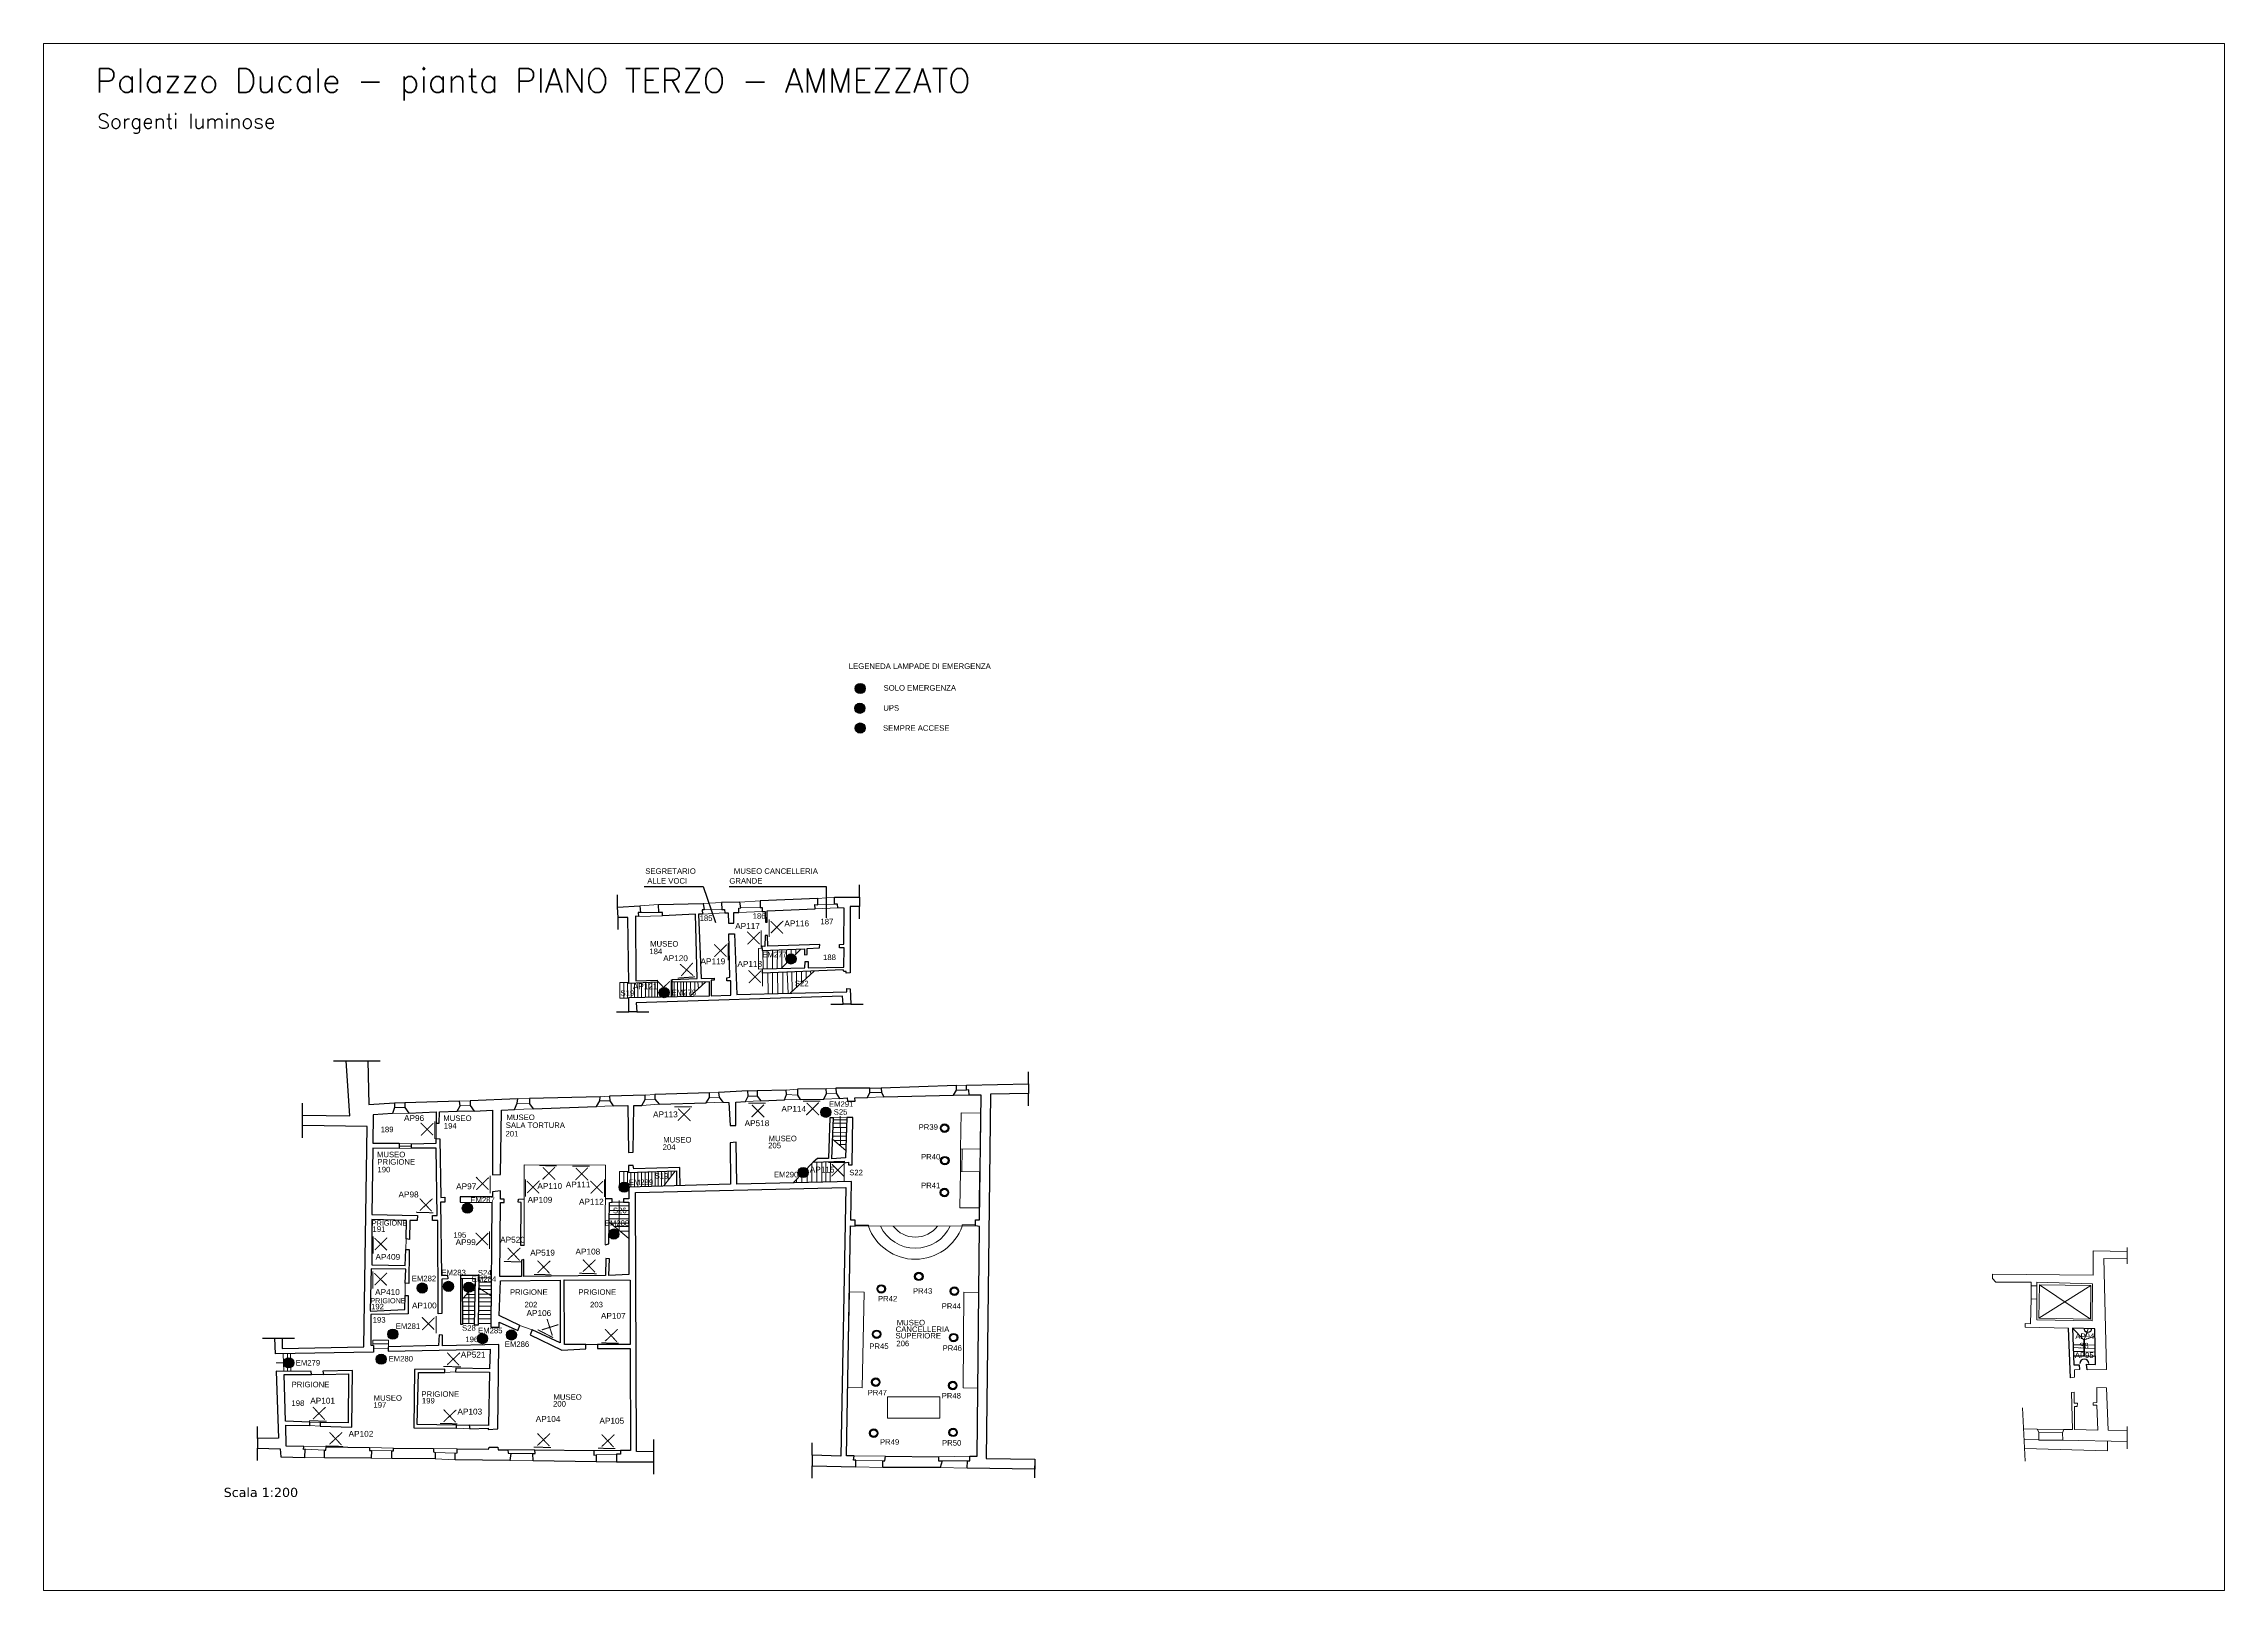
# Model space of a CAD drawing. Header units: metres. Extents: x 14 to 11854, y -8380 to 20.
import ezdxf
from ezdxf.enums import TextEntityAlignment as Align

# ---------------------------------------------------------------- set-up
doc = ezdxf.new("R2010")
doc.units = ezdxf.units.M
doc.header["$LTSCALE"] = 0.0125
for name, color, linetype in [('CODICE EMERGENZE', 190, 'Continuous'), ('CODICE LAMPADINE', 150, 'Continuous'), ('LAMPADE DI EMERGENZA', 3, 'Continuous')]:
    doc.layers.add(name, color=color, linetype=linetype)
for name, color, linetype, lineweight in [('LAMPADINE', 30, 'Continuous', 30), ('MURI', 7, 'Continuous', 9), ('VANI', 66, 'Continuous', 9)]:
    doc.layers.add(name, color=color, linetype=linetype, lineweight=lineweight)
doc.styles.add('ducale_200', font='ARIAL.TTF', dxfattribs={"height": 1})
doc.styles.get("Standard").update_dxf_attribs({"font": 'romans.shx'})

# ---------------------------------------------------------------- blocks, each defined once
blk = doc.blocks.new('re')
at = {"const_width": 0.3}
for points in [[(51.55, 419.05), (51.66, 413.81)], [(55.72, 418.12), (52.08, 414.34)], [(52.09, 417.95), (55.87, 414.31)]]:
    blk.add_lwpolyline(points, dxfattribs=at)
blk = doc.blocks.new('FB')
h = blk.add_hatch(color=256)
edge = h.paths.add_edge_path(flags=16)
edge.add_arc((323.34, 430.98), 1.01, 0, 360)
edge = h.paths.add_edge_path()
edge.add_arc((323.34, 430.98), 1.27, 0, 360)
for radius in [1.27, 1.01]:
    blk.add_circle((323.34, 430.98), radius)

msp = doc.modelspace()

# ---------------------------------------------------------------- hatches: boundary and pattern name
at = {"layer": 'LAMPADE DI EMERGENZA'}
for color, points in [(256, [(4420, -3482, 1), (4475, -3482, 1)]), (6, [(4419, -3590, 1), (4474, -3590, 1)]), (5, [(4420, -3697, 1), (4475, -3697, 1)]), (256, [(4045, -4951, 1), (4100, -4951, 1)]), (256, [(3355, -5134, 1), (3410, -5134, 1)]), (256, [(4234, -5784, 1), (4289, -5784, 1)]), (256, [(4111, -6111, 1), (4166, -6111, 1)]), (256, [(3139, -6190, 1), (3194, -6190, 1)]), (256, [(2287, -6304, 1), (2342, -6304, 1)]), (256, [(3083, -6445, 1), (3138, -6445, 1)]), (256, [(2043, -6738, 1), (2098, -6738, 1)]), (256, [(2185, -6729, 1), (2240, -6729, 1)]), (256, [(2296, -6734, 1), (2351, -6734, 1)]), (256, [(1882, -6989, 1), (1937, -6989, 1)]), (256, [(2527, -6993, 1), (2582, -6993, 1)]), (256, [(1819, -7125, 1), (1874, -7125, 1)]), (256, [(2370, -7013, 1), (2425, -7013, 1)]), (256, [(1318, -7144, 1), (1373, -7144, 1)])]:
    msp.add_hatch(color=color, dxfattribs=at).paths.add_polyline_path(points)

# ---------------------------------------------------------------- linework, layer by layer
for centre in [(4448, -3482), (4072, -4951), (3383, -5134), (4261, -5784), (4138, -6111), (3166, -6190), (2315, -6304), (3110, -6445), (2070, -6738), (2212, -6729), (2323, -6734), (1910, -6989), (2554, -6993), (1847, -7125), (2397, -7013), (1345, -7144)]:
    msp.add_circle(centre, 27.5, dxfattribs=at)
at = {"layer": 'LAMPADE DI EMERGENZA', "color": 6}
msp.add_circle((4446, -3590), 27.5, dxfattribs=at)
at = {"layer": 'LAMPADE DI EMERGENZA', "color": 5}
msp.add_circle((4448, -3697), 27.5, dxfattribs=at)
at = {"layer": 'LAMPADINE'}
for centre, radius, start, end in [((11113, -6956), 21.9, 179.2065, 359.2065), ((11094, -7148), 24.3, 359.5908, 179.5908)]:
    msp.add_arc(centre, radius, start, end, dxfattribs=at)
at = {"layer": 'MURI', "linetype": 'ByBlock', "lineweight": 30}
for p, q in [((3736, -4558), (4263, -4558)), ((4263, -4558), (4263, -4727)), ((5100, -5984), (5103, -5788)), ((4283, -5814), (4275, -6034)), ((4303, -5814), (4283, -5814)), ((4294, -6036), (4303, -5814)), ((4376, -5812), (4368, -6031)), ((4407, -5812), (4376, -5812)), ((4404, -6070), (4407, -5812)), ((3775, -5946), (3741, -5949)), ((3741, -5949), (3744, -6174)), ((3778, -6174), (3775, -5946)), ((4215, -6034), (4193, -6055)), ((4275, -6034), (4215, -6034)), ((4368, -6031), (4294, -6036)), ((4193, -6055), (4360, -6049)), ((4360, -6049), (4360, -6058)), ((4360, -6058), (4385, -6055)), ((4385, -6055), (4385, -6070)), ((4385, -6070), (4404, -6070)), ((5096, -6303), (5098, -6107)), ((2275, -6243), (2275, -6271)), ((2451, -6243), (2275, -6243)), ((2275, -6271), (2448, -6274)), ((2448, -6274), (2442, -6951)), ((2494, -6210), (2451, -6216)), ((2451, -6216), (2451, -6243)), ((2491, -6675), (2494, -6274)), ((2494, -6256), (2494, -6210)), ((2515, -6256), (2494, -6256)), ((2494, -6274), (2515, -6274)), ((2515, -6274), (2515, -6256)), ((2591, -6272), (2592, -6255)), ((2607, -6273), (2591, -6272)), ((2592, -6255), (2623, -6254)), ((2606, -6508), (2607, -6273)), ((3101, -6253), (3064, -6254)), ((3083, -6498), (3087, -6274)), ((3087, -6274), (3101, -6272)), ((3101, -6272), (3101, -6253)), ((3162, -6254), (3162, -6271)), ((3192, -6254), (3162, -6254)), ((3162, -6271), (3192, -6271)), ((3744, -6174), (3191, -6190)), ((3191, -6190), (3192, -6254)), ((3192, -6271), (3192, -6665)), ((3228, -6219), (4370, -6192)), ((3234, -7625), (3228, -6219)), ((4400, -6159), (3778, -6174)), ((4370, -6192), (4342, -7652)), ((4396, -6370), (4400, -6159)), ((4421, -6370), (4396, -6370)), ((4421, -6402), (4421, -6370)), ((2623, -6508), (2606, -6508)), ((3063, -6503), (3083, -6498)), ((4373, -7649), (4395, -6401)), ((4395, -6401), (4421, -6402)), ((2621, -6583), (2609, -6586)), ((2609, -6586), (2609, -6675)), ((2621, -6675), (2621, -6583)), ((3067, -6577), (3064, -6671)), ((3086, -6580), (3067, -6577)), ((3083, -6670), (3086, -6580)), ((2488, -6887), (2494, -6699)), ((2609, -6675), (2491, -6675)), ((2494, -6699), (2819, -6696)), ((3064, -6671), (2621, -6675)), ((2819, -6696), (2819, -7036)), ((2840, -6693), (3198, -6696)), ((2843, -7045), (2840, -6693)), ((3192, -6665), (3083, -6670)), ((3198, -6696), (3198, -7045)), ((2442, -6951), (2488, -6951)), ((2600, -6942), (2488, -6887)), ((2488, -6923), (2588, -6969)), ((2488, -6951), (2488, -6923)), ((2588, -6969), (2600, -6942)), ((2667, -6966), (2655, -6993)), ((2819, -7036), (2667, -6966)), ((11018, -7225), (11007, -6956)), ((11150, -6959), (11030, -6956)), ((11030, -6956), (11036, -7155)), ((11155, -7153), (11150, -6959)), ((2655, -6993), (2828, -7075)), ((2828, -7075), (2958, -7069)), ((2958, -7045), (2843, -7045)), ((2958, -7069), (2958, -7045)), ((3198, -7045), (3022, -7045)), ((3022, -7045), (3022, -7066)), ((3022, -7066), (3198, -7066)), ((3198, -7066), (3201, -7621)), ((11036, -7155), (11065, -7155)), ((11065, -7155), (11068, -7181)), ((11109, -7182), (11106, -7152)), ((11106, -7152), (11155, -7153)), ((3146, -7640), (3125, -7640)), ((3125, -7640), (3125, -7682)), ((3125, -7682), (3328, -7682)), ((3146, -7621), (3146, -7640)), ((3201, -7621), (3146, -7621)), ((3328, -7628), (3234, -7625)), ((3328, -7682), (3328, -7628)), ((4187, -7646), (4187, -7703)), ((4342, -7652), (4187, -7646)), ((4415, -7649), (4373, -7649)), ((4412, -7673), (4415, -7649)), ((4424, -7673), (4412, -7673)), ((4424, -7710), (4424, -7673)), ((4187, -7703), (4424, -7710))]:
    msp.add_line(p, q, dxfattribs=at)
at = {"layer": 'MURI', "color": 252}
for p, q in [((4996, -5786), (4993, -5982)), ((5103, -5788), (4996, -5786)), ((4993, -5982), (4992, -6106)), ((4993, -5982), (5100, -5984)), ((5001, -5982), (5000, -6106)), ((2623, -6070), (3065, -6071)), ((2623, -6070), (2623, -6508)), ((3065, -6071), (3063, -6503)), ((3141, -6105), (3141, -6190)), ((4193, -6055), (4083, -6166)), ((4992, -6106), (4989, -6302)), ((5098, -6107), (4992, -6106)), ((4989, -6302), (5096, -6303)), ((4421, -6396), (4493, -6396)), ((4421, -6402), (5074, -6401)), ((4493, -6402), (4493, -6396)), ((5002, -6395), (5074, -6395)), ((5002, -6401), (5002, -6395)), ((10837, -7505), (10983, -7506)), ((10976, -7525), (10847, -7521)), ((10847, -7564), (10977, -7565))]:
    msp.add_line(p, q, dxfattribs=at)
at = {"layer": 'MURI'}
for p, q in [((11141, -6668), (11141, -6536)), ((11141, -6536), (11327, -6540)), ((11327, -6580), (11199, -6577)), ((11199, -6577), (11214, -7181)), ((11327, -6518), (11327, -6607)), ((10595, -6686), (10596, -6663)), ((10613, -6707), (10595, -6686)), ((10596, -6663), (11141, -6668)), ((10806, -6707), (10613, -6707)), ((10806, -6727), (10806, -6707)), ((10836, -6727), (10806, -6727)), ((11139, -6716), (10836, -6706)), ((10836, -6706), (10836, -6727)), ((11136, -6917), (11139, -6716)), ((10802, -6932), (10806, -6797)), ((10806, -6797), (10836, -6798)), ((10836, -6798), (10836, -6910)), ((10772, -6950), (10772, -6931)), ((10772, -6931), (10802, -6932)), ((11007, -6956), (10772, -6950)), ((10836, -6910), (11136, -6917)), ((11068, -7181), (11041, -7182)), ((11041, -7182), (11041, -7223)), ((11214, -7181), (11109, -7182)), ((11041, -7223), (11018, -7225)), ((11038, -7303), (11025, -7305)), ((11025, -7305), (11029, -7507)), ((11038, -7364), (11038, -7303)), ((11162, -7279), (11161, -7360)), ((11215, -7281), (11162, -7279)), ((11224, -7510), (11215, -7281)), ((10758, -7388), (10773, -7678)), ((11056, -7364), (11038, -7364)), ((11040, -7381), (11055, -7381)), ((11041, -7507), (11040, -7381)), ((11055, -7381), (11056, -7364)), ((11142, -7361), (11141, -7375)), ((11141, -7375), (11161, -7375)), ((11161, -7360), (11142, -7361)), ((11161, -7375), (11167, -7510)), ((10836, -7504), (10764, -7502)), ((10767, -7561), (10847, -7563)), ((10847, -7521), (10837, -7505)), ((10847, -7564), (10847, -7521)), ((10983, -7506), (10976, -7525)), ((10976, -7525), (10977, -7565)), ((10977, -7565), (11327, -7572)), ((10983, -7506), (11029, -7507)), ((11167, -7510), (11041, -7507)), ((11326, -7513), (11224, -7510)), ((11327, -7514), (11326, -7513)), ((11327, -7490), (11327, -7612))]:
    msp.add_line(p, q, dxfattribs=at)
at = {"layer": 'MURI', "linetype": 'Continuous', "ltscale": 0.1}
msp.add_lwpolyline([(14, 20), (11854, 20), (11854, -8380), (14, -8380)], close=True, dxfattribs=at)
at = {"layer": 'MURI', "linetype": 'ByBlock', "lineweight": 30}
for points in [[(3130, -4670), (3130, -4603)], [(3275, -4558), (3595, -4558), (3662, -4754)], [(4443, -4615), (4443, -4548)], [(3133, -4792), (3133, -4726)], [(3795, -4642), (3695, -4645), (3696, -4682), (3711, -4682), (3713, -4700), (3731, -4700), (3732, -4756), (3761, -4756), (3761, -4698), (3789, -4698), (3789, -4676), (3799, -4674), (3795, -4642)], [(4217, -4622), (3904, -4636), (3904, -4671), (3916, -4671), (3916, -4694), (3931, -4694), (3933, -4751), (3942, -4751), (3943, -4689), (4203, -4679), (4201, -4656), (4218, -4657), (4217, -4622)], [(4443, -4733), (4443, -4666)], [(4229, -4873), (3946, -4882), (3945, -4823), (3931, -4823), (3930, -4883), (3914, -4882), (3915, -4905), (4145, -4897), (4145, -4928), (4159, -4926), (4159, -4894), (4227, -4891), (4229, -4873)], [(4288, -5196), (4355, -5196)], [(4397, -5196), (4464, -5196)], [(3125, -5239), (3192, -5239)], [(3235, -5239), (3301, -5239)], [(1788, -6863), (1975, -6855), (1978, -6779), (1994, -6779), (1994, -6878), (1790, -6882), (1790, -7049), (1806, -7050), (1806, -7086), (1274, -7096), (1269, -7011), (1310, -7011), (1310, -7066), (1753, -7057), (1771, -5861), (1419, -5855), (1419, -5800), (1677, -5803), (1656, -5504), (1774, -5504), (1780, -5741), (1920, -5732), (1920, -5758), (1908, -5791), (1803, -5797), (1802, -5952), (1944, -5952), (1944, -5981), (1802, -5979), (1797, -6339), (2045, -6345), (2043, -6371), (2002, -6371), (2001, -6474), (1982, -6471), (1985, -6371), (1797, -6366), (1796, -6612), (1978, -6615), (1981, -6529), (1999, -6529), (1997, -6714), (1978, -6711), (1981, -6635), (1793, -6634), (1788, -6860)], [(1589, -5504), (1656, -5504)], [(1774, -5504), (1841, -5504)], [(5362, -5630), (5362, -5564)], [(3629, -5679), (3333, -5687), (3333, -5712), (3357, -5740), (3611, -5732), (3630, -5703), (3629, -5679)], [(3837, -5668), (3679, -5676), (3682, -5701), (3702, -5729), (3735, -5731), (3741, -5855), (3772, -5855), (3772, -5729), (3825, -5726), (3840, -5696), (3837, -5668)], [(4046, -5664), (3888, -5667), (3888, -5696), (3908, -5721), (4036, -5717), (4048, -5688), (4046, -5664)], [(4263, -5656), (4108, -5659), (4108, -5690), (4122, -5714), (4251, -5712), (4265, -5682), (4263, -5656)], [(4500, -5652), (4316, -5652), (4318, -5680), (4336, -5708), (4377, -5705), (4379, -5723), (4420, -5723), (4418, -5705), (4488, -5703), (4500, -5676), (4500, -5652)], [(4971, -5639), (4562, -5652), (4564, -5676), (4576, -5700), (4955, -5690), (4971, -5664), (4971, -5639)], [(5362, -5749), (5362, -5682)], [(1419, -5800), (1419, -5734)], [(2272, -5724), (1976, -5732), (1976, -5758), (1997, -5788), (2145, -5782), (2146, -5843), (2161, -5843), (2164, -5781), (2259, -5778), (2275, -5749), (2272, -5724)], [(2588, -5711), (2330, -5721), (2331, -5747), (2351, -5778), (2451, -5773), (2451, -6124), (2495, -6122), (2500, -5772), (2570, -5768), (2586, -5735), (2588, -5711)], [(3036, -5699), (2653, -5709), (2652, -5737), (2673, -5765), (3016, -5753), (3034, -5721), (3036, -5699)], [(3280, -5691), (3087, -5697), (3089, -5721), (3107, -5749), (3187, -5747), (3190, -6002), (3215, -6001), (3218, -5747), (3263, -5746), (3280, -5715), (3280, -5691)], [(1419, -5922), (1419, -5855)], [(2166, -5928), (2170, -6247), (2193, -6245), (2193, -6272), (2169, -6272), (2174, -6670), (2207, -6669), (2208, -6689), (2176, -6690), (2177, -6876), (2157, -6878), (2154, -6371), (2126, -6371), (2126, -6345), (2151, -6345), (2146, -5978), (2011, -5979), (2011, -5955), (2145, -5951), (2145, -5926), (2166, -5928)], [(3471, -6182), (3468, -6102), (3468, -6084), (3219, -6090), (3215, -6072), (3190, -6072), (3190, -6110), (3451, -6102), (3451, -6182)], [(2279, -6689), (2279, -6669), (2378, -6669), (2373, -6940), (2353, -6939), (2359, -6687), (2279, -6689)], [(2287, -6689), (2288, -6936), (2279, -6936), (2279, -6689)], [(1202, -7011), (1269, -7011)], [(1310, -7011), (1377, -7011)], [(2485, -7045), (2180, -7052), (2180, -6995), (2161, -6993), (2158, -7051), (1884, -7057), (1884, -7081), (2438, -7071), (2435, -7177), (2252, -7174), (2251, -7194), (2435, -7195), (2430, -7485), (2325, -7483), (2328, -7502), (2427, -7499), (2428, -7506), (2480, -7503), (2485, -7045)], [(1515, -7468), (1515, -7488), (1688, -7493), (1691, -7186), (1530, -7189), (1533, -7207), (1670, -7204), (1668, -7471), (1515, -7468)], [(2193, -7178), (2028, -7180), (2025, -7497), (2255, -7500), (2255, -7483), (2043, -7480), (2049, -7197), (2192, -7197), (2193, -7178)], [(1175, -7556), (1175, -7490)], [(3328, -7628), (3328, -7561)], [(1175, -7674), (1175, -7607)], [(1790, -7662), (1540, -7660), (1539, -7618), (1547, -7618), (1548, -7600), (1784, -7604), (1784, -7621), (1794, -7621), (1793, -7662), (1790, -7662)], [(2140, -7666), (1905, -7664), (1905, -7623), (1913, -7623), (1913, -7608), (2131, -7609), (2131, -7628), (2140, -7631), (2140, -7666)], [(2545, -7675), (2248, -7672), (2248, -7635), (2259, -7634), (2260, -7611), (2430, -7614), (2433, -7602), (2480, -7602), (2483, -7617), (2535, -7617), (2536, -7635), (2551, -7637), (2545, -7675)], [(3014, -7682), (2673, -7676), (2671, -7637), (2683, -7637), (2682, -7616), (3001, -7621), (3001, -7645), (3014, -7644), (3014, -7682)], [(3328, -7749), (3328, -7682)], [(4187, -7646), (4187, -7579)], [(4882, -7713), (4570, -7713), (4570, -7676), (4582, -7676), (4585, -7652), (4873, -7655), (4873, -7676), (4892, -7676), (4882, -7713)], [(4187, -7770), (4187, -7703)], [(5395, -7769), (5395, -7703)]]:
    msp.add_lwpolyline(points, dxfattribs=at)
for points in [[(4443, -4666), (4394, -4666), (4394, -5026), (4371, -5028), (4371, -5019), (4358, -5019), (4356, -5011), (3918, -5028), (3918, -5005), (4148, -5000), (4149, -4965), (4165, -4964), (4165, -5000), (4359, -4996), (4361, -4890), (4335, -4890), (4335, -4873), (4359, -4871), (4361, -4676), (4326, -4674), (4324, -4653), (4309, -4654), (4309, -4615), (4443, -4615)], [(3130, -4670), (3251, -4663), (3254, -4698), (3242, -4698), (3244, -4721), (3227, -4718), (3229, -5069), (3345, -5066), (3347, -5078), (3191, -5084), (3186, -4726), (3133, -4726)], [(4355, -5196), (4352, -5154), (3232, -5190), (3235, -5239), (3192, -5239), (3192, -5160), (3629, -5151), (3629, -5075), (3426, -5078), (3426, -5063), (3562, -5057), (3553, -4707), (3375, -4717), (3374, -4698), (3354, -4698), (3353, -4656), (3596, -4650), (3600, -4685), (3589, -4685), (3591, -4707), (3569, -4707), (3584, -5057), (3655, -5055), (3655, -5067), (3638, -5066), (3638, -5152), (3745, -5148), (3745, -5069), (3723, -5069), (3723, -5053), (3739, -5050), (3735, -4814), (3766, -4814), (3778, -5145), (4376, -5129), (4376, -5111), (4394, -5114), (4397, -5196)], [(5395, -7722), (5028, -7716), (5031, -7676), (5043, -7676), (5043, -7652), (5083, -7652), (5095, -6404), (5074, -6401), (5074, -6368), (5095, -6368), (5104, -5691), (5040, -5691), (5037, -5661), (5025, -5664), (5025, -5636), (5362, -5630), (5362, -5682), (5156, -5685), (5131, -7664), (5395, -7667)], [(1175, -7607), (1299, -7612), (1302, -7655), (1433, -7658), (1434, -7614), (1425, -7615), (1427, -7599), (1331, -7597), (1330, -7482), (1459, -7485), (1459, -7467), (1327, -7461), (1321, -7207), (1469, -7207), (1466, -7192), (1277, -7190), (1290, -7553), (1175, -7556)]]:
    msp.add_lwpolyline(points, close=True, dxfattribs=at)
at = {"layer": 'MURI', "color": 252}
for points in [[(4217, -4622), (4309, -4615)], [(3244, -4721), (3375, -4717)], [(3251, -4663), (3353, -4656)], [(3354, -4698), (3254, -4698)], [(3591, -4707), (3713, -4700)], [(3596, -4650), (3695, -4645)], [(3600, -4685), (3696, -4682)], [(3789, -4698), (3916, -4694)], [(3795, -4642), (3904, -4636)], [(3904, -4671), (3799, -4674)], [(4203, -4679), (4326, -4674)], [(4218, -4657), (4309, -4654)], [(3914, -4892), (3896, -4894), (3896, -5006), (3918, -5005)], [(3919, -4905), (3921, -5005)], [(3942, -4904), (3942, -5005)], [(3971, -4903), (3971, -5004)], [(3998, -4902), (3996, -5004)], [(4126, -4898), (4019, -5003)], [(4022, -4901), (4022, -5000)], [(4047, -4900), (4047, -4976)], [(4072, -4900), (4072, -4951)], [(4098, -4899), (4098, -4926)], [(3191, -5079), (3142, -5079), (3142, -5164), (3192, -5164)], [(3165, -5079), (3165, -5164)], [(3185, -5164), (3185, -5079)], [(3204, -5159), (3204, -5083)], [(3223, -5159), (3223, -5083)], [(3241, -5159), (3241, -5082)], [(3260, -5158), (3260, -5081)], [(3282, -5158), (3282, -5080)], [(3300, -5157), (3300, -5080)], [(3317, -5157), (3317, -5079)], [(3333, -5157), (3333, -5078)], [(3347, -5156), (3347, -5078)], [(3426, -5078), (3426, -5155)], [(3438, -5078), (3438, -5155)], [(3456, -5077), (3456, -5154)], [(3473, -5077), (3473, -5154)], [(3488, -5077), (3488, -5154)], [(3505, -5077), (3505, -5153)], [(3610, -5075), (3525, -5153)], [(3527, -5076), (3529, -5149)], [(3550, -5076), (3550, -5130)], [(3567, -5076), (3569, -5113)], [(3590, -5093), (3590, -5075)], [(3946, -5027), (3948, -5140)], [(3972, -5026), (3971, -5140)], [(3998, -5025), (4001, -5139)], [(4027, -5024), (4027, -5138)], [(4052, -5023), (4056, -5137)], [(4198, -5017), (4067, -5137)], [(4077, -5022), (4078, -5127)], [(4101, -5021), (4102, -5105)], [(4129, -5020), (4129, -5080)], [(4154, -5019), (4155, -5057)], [(4178, -5018), (4179, -5034)], [(3629, -5679), (3679, -5676)], [(3837, -5668), (3888, -5667)], [(4046, -5664), (4108, -5659)], [(4263, -5656), (4316, -5652)], [(4265, -5682), (4318, -5680)], [(4500, -5652), (4562, -5652)], [(4500, -5676), (4564, -5676)], [(4971, -5639), (5025, -5636)], [(4971, -5664), (5025, -5664)], [(1908, -5791), (1997, -5788)], [(1920, -5732), (1976, -5732)], [(1920, -5758), (1976, -5758)], [(2259, -5778), (2351, -5778)], [(2272, -5724), (2330, -5721)], [(2275, -5749), (2331, -5747)], [(2570, -5768), (2673, -5765)], [(2586, -5735), (2652, -5737)], [(2588, -5711), (2653, -5709)], [(3016, -5753), (3107, -5749)], [(3034, -5721), (3089, -5721)], [(3036, -5699), (3087, -5697)], [(3263, -5746), (3357, -5740)], [(3280, -5691), (3333, -5687)], [(3280, -5715), (3333, -5712)], [(3611, -5732), (3702, -5729)], [(3630, -5703), (3682, -5701)], [(3825, -5726), (3908, -5721)], [(3840, -5696), (3888, -5696)], [(4036, -5717), (4122, -5714)], [(4048, -5688), (4108, -5690)], [(4251, -5712), (4336, -5708)], [(4488, -5703), (4576, -5700)], [(4955, -5690), (5040, -5691)], [(4372, -5913), (4299, -5913)], [(4373, -5893), (4300, -5891)], [(4374, -5867), (4301, -5867)], [(4375, -5825), (4302, -5825)], [(4375, -5843), (4302, -5843)], [(4376, -5812), (4303, -5814)], [(4340, -5967), (4340, -5926), (4339, -5804)], [(1944, -5952), (2011, -5955)], [(1944, -5967), (2011, -5967)], [(1944, -5981), (2011, -5979)], [(4369, -5991), (4298, -5930)], [(4371, -5937), (4307, -5937)], [(4371, -5958), (4331, -5958)], [(3190, -6105), (3141, -6105), (3141, -6190), (3191, -6190)], [(3164, -6105), (3164, -6190)], [(3184, -6190), (3184, -6105)], [(3203, -6190), (3203, -6109)], [(3222, -6189), (3222, -6109)], [(3240, -6189), (3240, -6108)], [(3260, -6188), (3260, -6108)], [(3281, -6187), (3281, -6107)], [(3299, -6187), (3299, -6107)], [(3317, -6186), (3317, -6106)], [(3335, -6186), (3335, -6106)], [(3351, -6186), (3351, -6105)], [(3369, -6185), (3369, -6105)], [(3443, -6103), (3382, -6184)], [(3387, -6178), (3387, -6104)], [(3405, -6154), (3405, -6104)], [(3421, -6132), (3422, -6103)], [(4102, -6166), (4102, -6146)], [(4130, -6165), (4130, -6119)], [(4160, -6164), (4162, -6087)], [(4186, -6164), (4186, -6063)], [(4212, -6163), (4213, -6055)], [(4239, -6162), (4239, -6054)], [(4262, -6162), (4262, -6053)], [(4284, -6161), (4286, -6052)], [(4360, -6058), (4360, -6159)], [(3162, -6271), (3101, -6272)], [(3139, -6426), (3139, -6385), (3139, -6263)], [(3192, -6362), (3085, -6362)], [(3192, -6470), (3085, -6381)], [(3192, -6318), (3086, -6318)], [(3192, -6339), (3086, -6339)], [(3192, -6292), (3087, -6292)], [(3192, -6385), (3089, -6385)], [(1982, -6471), (1981, -6529)], [(3192, -6404), (3113, -6404)], [(3144, -6430), (3192, -6430)], [(1978, -6711), (1978, -6779)], [(2359, -6714), (2287, -6801)], [(2358, -6727), (2349, -6727)], [(2444, -6727), (2377, -6727)], [(2444, -6780), (2377, -6737)], [(2444, -6747), (2377, -6747)], [(2445, -6683), (2378, -6683)], [(2444, -6706), (2378, -6706)], [(10806, -6727), (10806, -6797)], [(10836, -6727), (10836, -6798)], [(11129, -6725), (11127, -6907), (10846, -6901), (10850, -6721), (11129, -6725)], [(11129, -6725), (10846, -6901)], [(11127, -6907), (10850, -6721)], [(2356, -6814), (2287, -6814)], [(2355, -6837), (2288, -6837)], [(2355, -6861), (2288, -6861)], [(2357, -6792), (2294, -6792)], [(2357, -6773), (2310, -6773)], [(2323, -6927), (2323, -6886), (2322, -6764)], [(2358, -6752), (2328, -6752)], [(2443, -6837), (2375, -6837)], [(2443, -6861), (2375, -6861)], [(2444, -6772), (2376, -6772)], [(2444, -6792), (2376, -6792)], [(2443, -6814), (2376, -6814)], [(2354, -6882), (2288, -6882)], [(2354, -6906), (2288, -6906)], [(2353, -6930), (2288, -6930)], [(2442, -6930), (2373, -6930)], [(2443, -6882), (2374, -6882)], [(2443, -6906), (2374, -6906)], [(2600, -6942), (2667, -6966)], [(11091, -7019), (11030, -6956)], [(11093, -7019), (11114, -6959)], [(1315, -7096), (1318, -7191)], [(1338, -7095), (1339, -7191)], [(1355, -7095), (1357, -7191)], [(1887, -7057), (1887, -7021), (1801, -7021), (1802, -7050)], [(1887, -7041), (1802, -7042)], [(1884, -7067), (1806, -7068)], [(2958, -7045), (3022, -7045)], [(11091, -7047), (11033, -7046)], [(11091, -7064), (11033, -7062)], [(11091, -7083), (11034, -7082)], [(11035, -7109), (11095, -7109), (11095, -7019), (11091, -7019), (11091, -7105), (11035, -7106)], [(11095, -7019), (11151, -6999)], [(11095, -7047), (11152, -7048)], [(11095, -7064), (11153, -7066)], [(11095, -7084), (11153, -7086)], [(1276, -7144), (1317, -7144), (1374, -7144)], [(1533, -7207), (1469, -7207)], [(2192, -7197), (2251, -7194)], [(11095, -7109), (11154, -7109)], [(1459, -7467), (1515, -7468)], [(1515, -7488), (1459, -7485)], [(2255, -7483), (2325, -7483)], [(2255, -7500), (2328, -7502)], [(1427, -7599), (1548, -7600)], [(1433, -7658), (1540, -7660)], [(1539, -7618), (1434, -7614)], [(1784, -7604), (1913, -7608)], [(1790, -7662), (1905, -7664)], [(1905, -7623), (1794, -7621)], [(2131, -7609), (2260, -7611)], [(2248, -7635), (2140, -7631)], [(2140, -7666), (2248, -7672)], [(2535, -7617), (2682, -7616)], [(2545, -7675), (2673, -7676)], [(2671, -7637), (2551, -7637)], [(3001, -7621), (3146, -7621)], [(3125, -7640), (3014, -7644)], [(3014, -7682), (3125, -7682)], [(4585, -7652), (4415, -7649)], [(4424, -7673), (4570, -7676)], [(5043, -7652), (4873, -7655)], [(4892, -7676), (5031, -7676)], [(4570, -7713), (4424, -7710)], [(4882, -7713), (5028, -7716)]]:
    msp.add_lwpolyline(points, dxfattribs=at)
at = {"layer": 'MURI'}
for points in [[(2146, -5843), (2145, -5926)], [(11220, -7570), (11220, -7622), (10769, -7610)], [(11326, -7513), (11327, -7513)]]:
    msp.add_lwpolyline(points, dxfattribs=at)
at = {"layer": 'MURI', "color": 252}
for points in [[(4389, -6758), (4379, -7278), (4459, -7280), (4469, -6760)], [(5091, -6762), (5086, -7282), (5006, -7281), (5011, -6761)], [(4596, -7445), (4880, -7445), (4880, -7329), (4596, -7329)]]:
    msp.add_lwpolyline(points, close=True, dxfattribs=at)
for radius, start, end in [(270, 199.5715, 340.6291), (210, 205.4772, 334.7234), (150, 216.9702, 323.2304)]:
    msp.add_arc((4747, -6312), radius, start, end, dxfattribs=at)

# ---------------------------------------------------------------- block references
at = {"layer": 'LAMPADINE', "yscale": 18.06767120358836, "zscale": 18.06767120358864}
for p, xscale, rotation in [((2891, 2723), -18.06767120359549, 180.9905986250338), ((5005, 2659), 18.06767120359154, 178.7657993924804), ((11065, -5604), 18.06767120358834, 92.88680344449017), ((4825, 2591), 18.06767120359154, 178.7657993924804), ((4516, 2392), 18.06767120359154, 178.7657993924804), ((5012, 2449), 18.06767120359154, 178.7657993924804), ((10992, -4685), -18.06767120358859, 91.04676835107394), ((11393, -4665), -18.06767120358859, 91.04676835107394), ((11690, -4654), -18.06767120358859, 91.04676835107394), ((3232, 1621), 18.06767120359154, 178.7657993924804), ((3533, 1326), 18.06767120359154, 178.7657993924804), ((1536, 1307), -18.06767120359154, 181.2342006075196), ((10258, -5004), -18.06767120358859, 91.04676835107394), ((10437, -5007), -18.06767120358859, 91.04676835107394), ((4153, 1306), 18.06767120359154, 178.7657993924804), ((11827, -4987), -18.06767120358859, 91.04676835107394), ((9554, -7619), 18.06767120358874, 87.26131458470196), ((709, 998), -18.06767120359154, 181.2342006075196), ((3530, 1024), 18.06767120359154, 178.7657993924804), ((10031, -7886), 18.06767120358874, 87.26131458470196), ((10194, -7956), 18.06767120358874, 87.26131458470196), ((10440, -7950), 18.06767120358874, 87.26131458470196), ((708, 807), -18.06767120359154, 181.2342006075196), ((3239, 565), 18.06767120359154, 178.7657993924804), ((8906, -11396), 18.06767120359145, 61.49721871091641), ((10560, -8328), 18.06767120358874, 87.26131458470196), ((9703, -8456), 18.06767120358874, 87.26131458470196), ((8974, -8751), 18.06767120358874, 87.26131458470196), ((9684, -8765), 18.06767120358874, 87.26131458470196), ((9064, -8888), 18.06767120358874, 87.26131458470196), ((10193, -8894), 18.06767120358874, 87.26131458470196), ((10542, -8900), 18.06767120358874, 87.26131458470196)]:
    msp.add_blockref('re', p, dxfattribs=dict(at, xscale=xscale, rotation=rotation))
at = {"layer": 'LAMPADINE', "xscale": 18.06767120359291, "yscale": 18.06767120358836, "zscale": 18.06767120358864}
for p in [(-936, -13657), (-935, -13833), (-937, -14006), (-1280, -14530), (-1076, -14462), (-883, -14542), (-1305, -14776), (-887, -14794), (-1310, -15036), (-892, -15054), (-1321, -15313), (-890, -15309)]:
    msp.add_blockref('FB', p, dxfattribs=at)

# ---------------------------------------------------------------- texts
at = {"layer": 'CODICE EMERGENZE', "style": 'ducale_200'}
for s, p in [('EM277', (3916, -4942)), ('EM278', (3424, -5148)), ('EM291', (4278, -5754)), ('EM289', (3191, -6179)), ('EM290', (3979, -6137)), ('EM287', (2331, -6275)), ('EM288', (3061, -6401)), ('EM282', (2013, -6701)), ('EM283', (2174, -6669)), ('EM284', (2339, -6704)), ('EM281', (1926, -6960)), ('EM285', (2373, -6984)), ('EM286', (2518, -7058)), ('EM279', (1383, -7159)), ('EM280', (1887, -7137))]:
    msp.add_text(s, height=30, dxfattribs=at).set_placement(p)
at = {"layer": 'CODICE LAMPADINE', "width": 1534, "attachment_point": 1, "line_spacing_factor": 0.75, "style": 'ducale_200'}
for s, insert, char_height in [('AP117', (3769, -4756), 32), ('AP116', (4036, -4742), 32), ('AP120', (3378, -4931), 32), ('AP119 ', (3581, -4948), 32), ('AP118', (3781, -4962), 32), ('AP121', (3213, -5084), 32), ('AP96 ', (1971, -5799), 32), ('AP113', (3323, -5779), 32), ('AP114', (4020, -5749), 32), ('AP518', (3820, -5827), 32), ('PR39', (4765, -5849), 30), ('PR40', (4778, -6010), 30), ('AP115', (4174, -6079), 32), ('AP98', (1941, -6214), 32), ('AP97', (2254, -6170), 32), ('AP109', (2642, -6243), 32), ('AP110', (2695, -6168), 32), ('AP111', (2849, -6160), 32), ('AP112', (2921, -6253), 32), ('PR41', (4778, -6166), 30), ('AP99', (2251, -6473), 32), ('AP520', (2493, -6460), 32), ('AP409', (1816, -6553), 32), ('AP519', (2656, -6530), 32), ('AP108', (2902, -6524), 32), ('AP410', (1814, -6744), 32), ('PR43', (4734, -6739), 30), ('AP100', (2014, -6817), 32), ('AP106', (2636, -6858), 32), ('PR42', (4544, -6781), 30), ('PR44', (4890, -6821), 30), ('AP107 ', (3040, -6873), 32), ('AP521', (2279, -7084), 32), ('PR45', (4497, -7039), 30), ('PR46', (4895, -7049), 30), ('AP101', (1462, -7334), 32), ('PR47', (4488, -7291), 30), ('PR48', (4890, -7308), 30), ('AP103', (2261, -7393), 32), ('AP104', (2686, -7433), 32), ('AP105', (3032, -7443), 32), ('AP102', (1670, -7514), 32), ('PR49', (4555, -7559), 30), ('PR50', (4892, -7564), 30)]:
    msp.add_mtext(s, dxfattribs=dict(at, insert=insert, char_height=char_height))
at = {"layer": 'CODICE LAMPADINE', "char_height": 30, "width": 1534, "attachment_point": 1, "style": 'ducale_200'}
for s, insert in [('AP94', (11045, -6985)), ('AP95', (11042, -7088))]:
    msp.add_mtext(s, dxfattribs=dict(at, insert=insert))
at = {"layer": 'MURI', "linetype": 'ByBlock', "lineweight": 30, "style": 'ducale_200'}
for s, height, p in [('LEGENEDA LAMPADE DI EMERGENZA ', 30, (4777, -3376)), ('SOLO EMERGENZA ', 30, (4777, -3494)), ('UPS', 30, (4616, -3603)), ('SEMPRE ACCESE', 30, (4752, -3712)), ('SEGRETARIO', 30, (3418, -4489)), ('MUSEO CANCELLERIA', 30, (3990, -4489)), ('ALLE VOCI', 30, (3400, -4542)), ('GRANDE', 30, (3827, -4542)), ('MUSEO', 30, (3384, -4884)), ('MUSEO', 30, (2261, -5831)), ('MUSEO', 30, (2604, -5826)), ('SALA TORTURA', 30, (2684, -5869)), ('MUSEO', 30, (3455, -5948)), ('MUSEO', 30, (4027, -5941)), ('MUSEO', 30, (1901, -6028)), ('PRIGIONE', 30, (1929, -6068)), ('PRIGIONE', 28, (1892, -6399)), ('PRIGIONE', 28, (1884, -6821)), ('CANCELLERIA', 30, (4786, -6977)), ('SUPERIORE', 30, (4763, -7012)), ('MUSEO', 30, (4723, -6941)), ('PRIGIONE', 30, (1463, -7277)), ('MUSEO', 30, (1883, -7350)), ('PRIGIONE', 30, (2168, -7329)), ('MUSEO', 30, (2859, -7345))]:
    msp.add_text(s, height=height, dxfattribs=at).set_placement(p, align=Align.CENTER)
for p in [(2546, -6775), (2918, -6775)]:
    msp.add_text('PRIGIONE', height=30, dxfattribs=at).set_placement(p)
at = {"layer": 'MURI', "linetype": 'Continuous', "ltscale": 0.1, "attachment_point": 1}
for s, insert, char_height, width in [('Palazzo Ducale - pianta PIANO TERZO - AMMEZZATO', (295, -116), 130, 40000), ('Sorgenti luminose', (306, -362), 80, 2778.71)]:
    msp.add_mtext(s, dxfattribs=dict(at, insert=insert, char_height=char_height, width=width))
at = {"layer": 'MURI', "insert": (992, -7823), "char_height": 50, "width": 2778.71, "attachment_point": 1}
msp.add_mtext('{\\fVerdana|b0|i0|c0|p34;Scala 1:200}', dxfattribs=at)
at = {"layer": 'VANI', "linetype": 'Continuous', "char_height": 30, "width": 2778.7, "attachment_point": 1}
for s, insert in [('{\\fArial|b0|i0|c0|p34;185}', (3576, -4715)), ('{\\fArial|b0|i0|c0|p34;186}', (3864, -4703)), ('{\\fArial|b0|i0|c0|p34;187}', (4232, -4733)), ('{\\fArial|b0|i0|c0|p34;184}', (3303, -4895)), ('{\\fArial|b0|i0|c0|p34;188}', (4246, -4927)), ('{\\fArial|b0|i0|c0|p34;189}', (1844, -5862)), ('{\\fArial|b0|i0|c0|p34;194}', (2187, -5842)), ('{\\fArial|b0|i0|c0|p34;201}', (2522, -5885)), ('{\\fArial|b0|i0|c0|p34;204}', (3375, -5958)), ('{\\fArial|b0|i0|c0|p34;205}', (3948, -5949)), ('{\\fArial|b0|i0|c0|p34;190}', (1827, -6080)), ('{\\fArial|b0|i0|c0|p34;191}', (1800, -6403)), ('{\\fArial|b0|i0|c0|p34;195}', (2239, -6435)), ('{\\fArial|b0|i0|c0|p34;192}', (1792, -6824)), ('{\\fArial|b0|i0|c0|p34;202}', (2625, -6813)), ('{\\fArial|b0|i0|c0|p34;203}', (2981, -6813)), ('{\\fArial|b0|i0|c0|p34;193}', (1801, -6896)), ('{\\fArial|b0|i0|c0|p34;196}', (2304, -7002)), ('{\\fArial|b0|i0|c0|p34;206}', (4644, -7024)), ('{\\fArial|b0|i0|c0|p34;199}', (2068, -7335)), ('{\\fArial|b0|i0|c0|p34;198}', (1360, -7348)), ('{\\fArial|b0|i0|c0|p34;197}', (1805, -7358)), ('{\\fArial|b0|i0|c0|p34;200}', (2780, -7352))]:
    msp.add_mtext(s, dxfattribs=dict(at, insert=insert))
at = {"layer": 'VANI', "color": 151, "linetype": 'Continuous', "char_height": 30, "width": 2778.72, "attachment_point": 1}
for s, insert in [('{\\fArial|b0|i0|c0|p34;S22}', (4093, -5069)), ('{\\fArial|b0|i0|c0|p34;S19}', (3146, -5121)), ('{\\fArial|b0|i0|c0|p34;S25}', (4304, -5767)), ('{\\fArial|b0|i0|c0|p34;S19}', (3332, -6114)), ('{\\fArial|b0|i0|c0|p34;S22}', (4388, -6096)), ('{\\fArial|b0|i0|c0|p34;S26}', (3105, -6302)), ('{\\fArial|b0|i0|c0|p34;S24}', (2372, -6640)), ('{\\fArial|b0|i0|c0|p34;S28}', (2286, -6940)), ('{\\fArial|b0|i0|c0|p34;S8}', (11066, -7036))]:
    msp.add_mtext(s, dxfattribs=dict(at, insert=insert))

doc.saveas('drawing.dxf')
